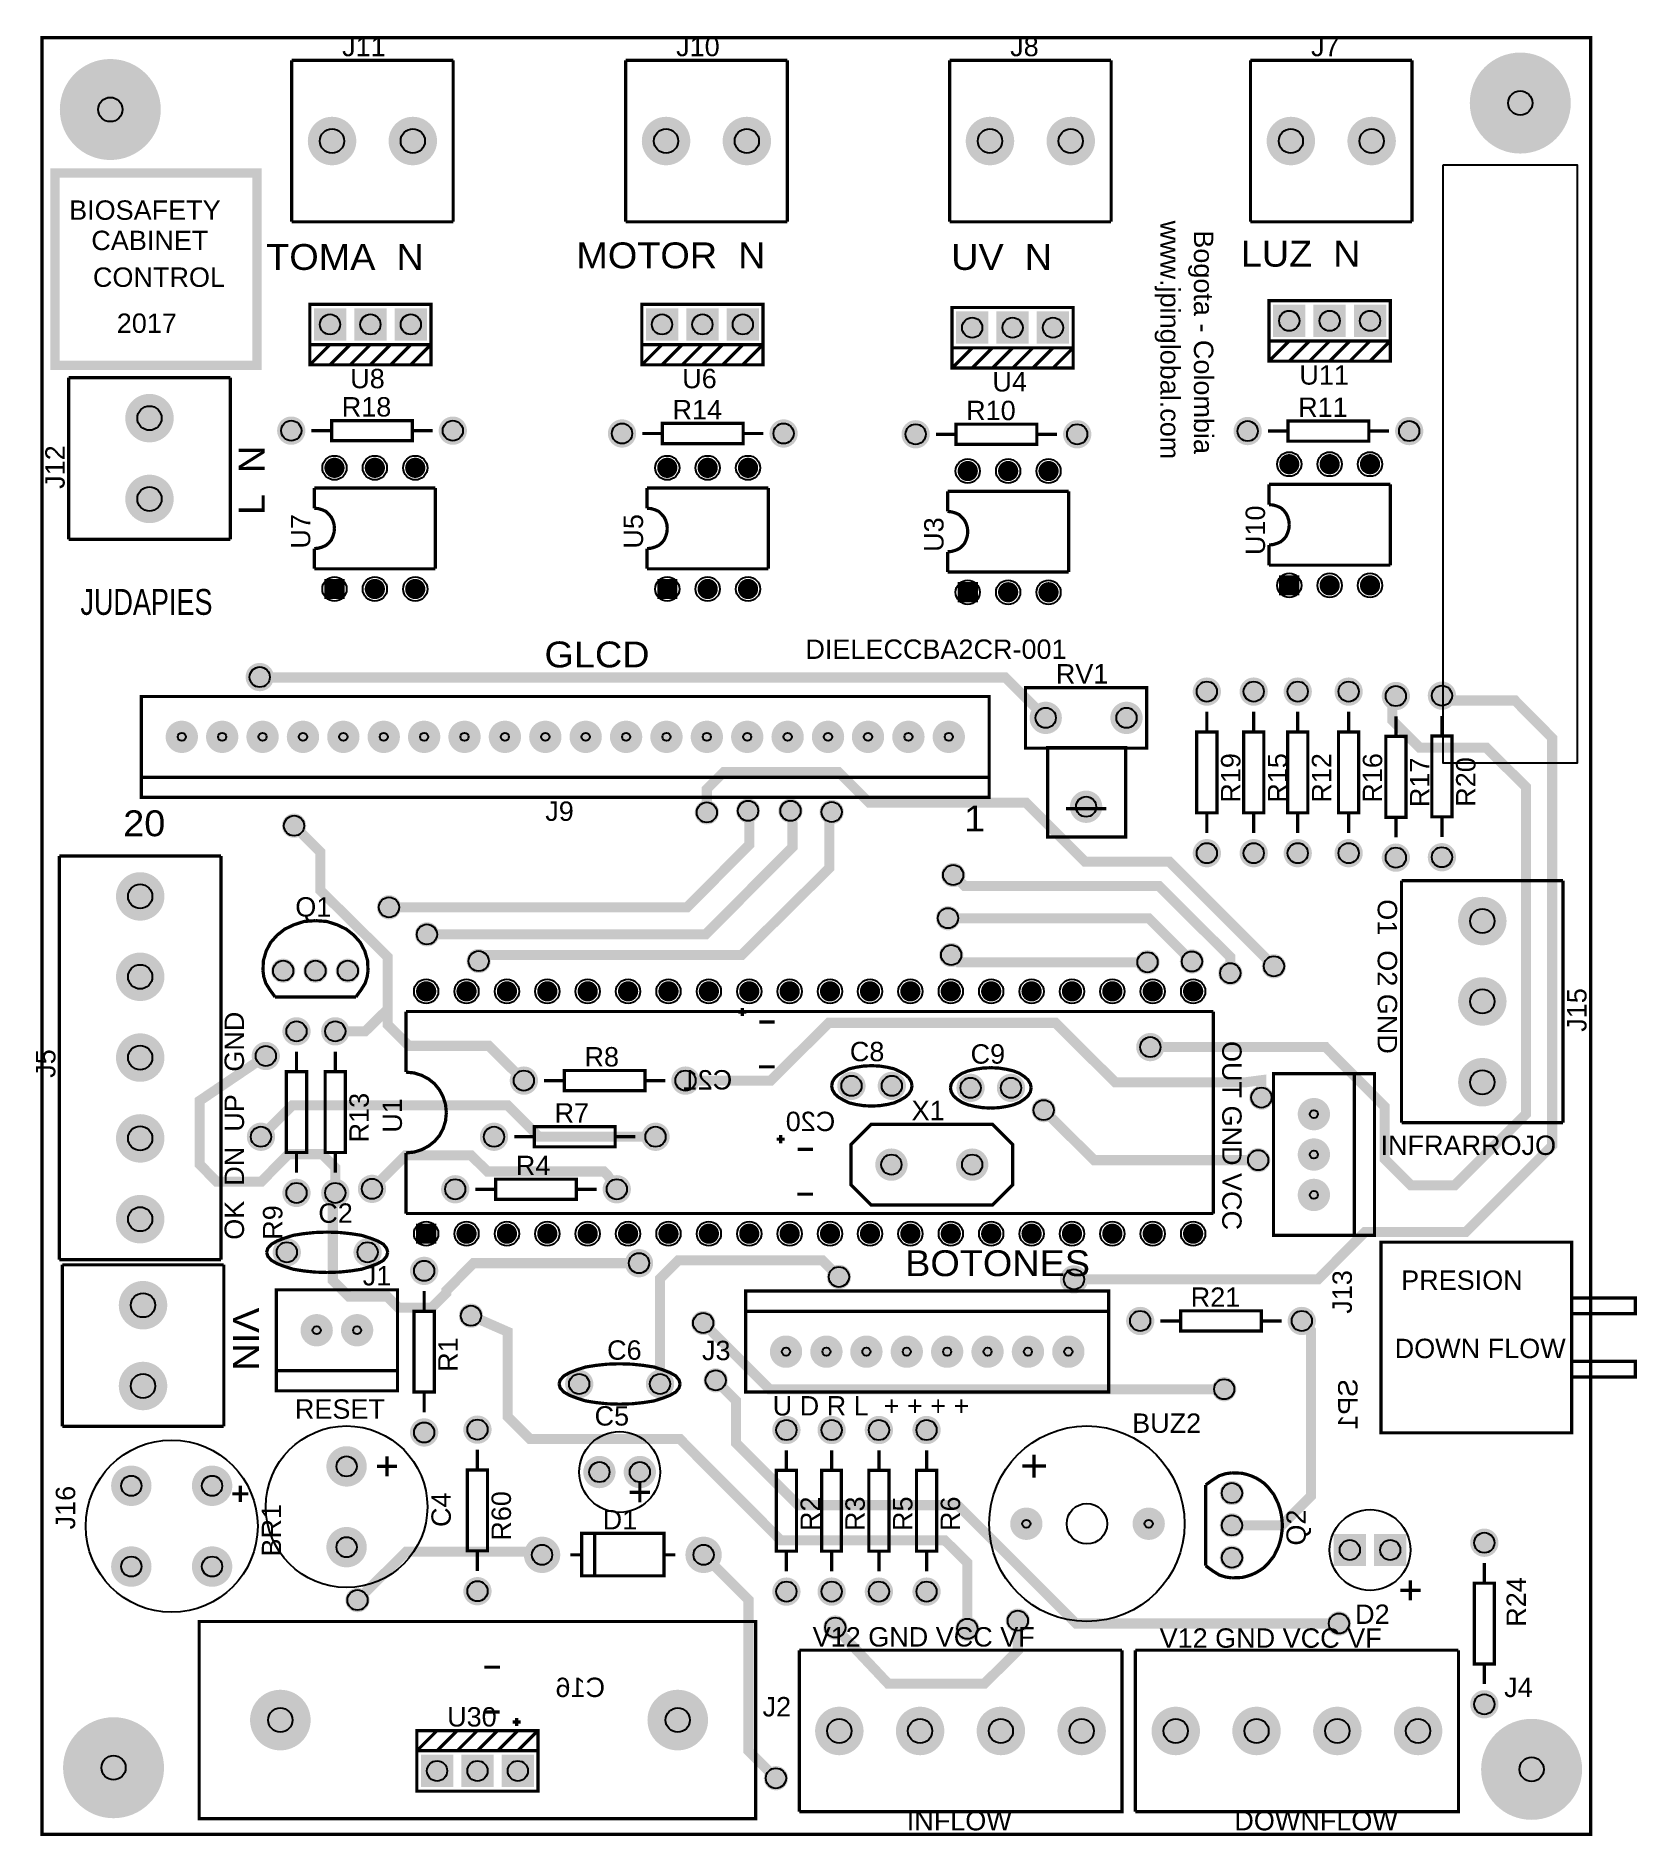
# Model space of a CAD drawing. Extents: x -1.98 to 1.99, y -2.23 to 2.23.
import ezdxf

# ---------------------------------------------------------------- set-up
doc = ezdxf.new("R2010")
doc.units = 0
doc.layers.get('0').update_dxf_attribs({"linetype": 'CONTINUOUS'})

msp = doc.modelspace()

# ---------------------------------------------------------------- texts
at = {"layer": '12632256'}
for s, height, width, p in [('J11', 0.048, 1.041667, (-1.221, 2.176)), ('J10', 0.048, 1.041667, (-0.394, 2.176)), ('J8', 0.048, 1.041667, (0.433, 2.176)), ('J7', 0.048, 1.041667, (1.178, 2.176)), ('BIOSAFETY', 0.048, 1.041667, (-1.897, 1.771)), ('CABINET', 0.048, 1.041667, (-1.842, 1.696)), ('TOMA  N', 0.064, 1.09375, (-1.409, 1.647)), ('MOTOR  N', 0.064, 1.09375, (-0.641, 1.651)), ('UV  N', 0.064, 1.09375, (0.287, 1.647)), ('LUZ  N', 0.064, 1.09375, (1.004, 1.655)), ('CONTROL', 0.048, 1.041667, (-1.838, 1.605)), ('2017', 0.048, 1.041667, (-1.779, 1.491)), ('U8', 0.048, 1.041667, (-1.201, 1.354)), ('U6', 0.048, 1.041667, (-0.379, 1.354)), ('U4', 0.048, 1.041667, (0.389, 1.346)), ('U11', 0.048, 1.041667, (1.149, 1.363)), ('R18', 0.048, 1.041667, (-1.222, 1.284)), ('R14', 0.048, 1.041667, (-0.403, 1.277)), ('R10', 0.048, 1.041667, (0.324, 1.275)), ('R11', 0.048, 1.041667, (1.146, 1.283)), ('JUDAPIES', 0.064, 0.78125, (-1.869, 0.793)), ('GLCD', 0.064, 1.09375, (-0.72, 0.663)), ('DIELECCBA2CR-001', 0.048, 1.041667, (-0.074, 0.684)), ('RV1', 0.048, 1.041667, (0.546, 0.623)), ('J9', 0.048, 1.041667, (-0.718, 0.283)), ('1', 0.064, 1.09375, (0.319, 0.257)), ('20', 0.064, 1.09375, (-1.763, 0.245)), ('Q1', 0.048, 1.041667, (-1.337, 0.046)), ('C8', 0.048, 1.041667, (0.036, -0.312)), ('R8', 0.048, 1.041667, (-0.621, -0.325)), ('C9', 0.048, 1.041667, (0.335, -0.318)), ('R7', 0.048, 1.041667, (-0.695, -0.464)), ('X1', 0.048, 1.041667, (0.189, -0.458)), ('INFRARROJO', 0.048, 1.041667, (1.35, -0.544)), ('R4', 0.048, 1.041667, (-0.791, -0.594)), ('C2', 0.048, 1.041667, (-1.28, -0.712)), ('BOTONES', 0.064, 1.09375, (0.173, -0.844)), ('J1', 0.048, 1.041667, (-1.17, -0.867)), ('PRESION', 0.048, 1.041667, (1.401, -0.878)), ('R21', 0.048, 1.041667, (0.88, -0.92)), ('C6', 0.048, 1.041667, (-0.565, -1.051)), ('J3', 0.048, 1.041667, (-0.33, -1.052)), ('DOWN FLOW', 0.048, 1.041667, (1.385, -1.047)), ('RESET', 0.048, 1.041667, (-1.338, -1.197)), ('U D R L  + + + +', 0.048, 1.041667, (-0.155, -1.189)), ('C5', 0.048, 1.041667, (-0.596, -1.214)), ('BUZ2', 0.048, 1.041667, (0.735, -1.232)), ('+', 0.08, 1.125, (0.457, -1.353)), ('D1', 0.048, 1.041667, (-0.576, -1.471)), ('D2', 0.048, 1.041667, (1.287, -1.705)), ('V12 GND VCC VF', 0.048, 1.041667, (-0.056, -1.761)), ('V12 GND VCC VF', 0.048, 1.041667, (0.803, -1.764)), ('J4', 0.048, 1.041667, (1.656, -1.886)), ('U30', 0.048, 1.041667, (-0.961, -1.959)), ('J2', 0.048, 1.041667, (-0.18, -1.934)), ('INFLOW', 0.048, 1.041667, (0.177, -2.216)), ('DOWNFLOW', 0.048, 1.041667, (0.988, -2.216))]:
    msp.add_text(s, height=height, dxfattribs=dict(at, width=width)).set_placement(p)
for s, height, rotation, width, p in [('www.jpinglobal.com', 0.048, -90, 1.041667, (0.805, 1.769)), ('Bogota - Colombia', 0.048, -90, 1.041667, (0.888, 1.745)), ('J12', 0.048, 90, 1.041667, (-1.908, 1.105)), ('L  N', 0.064, 90, 1.09375, (-1.413, 1.04)), ('U7', 0.048, 90, 1.041667, (-1.3, 0.957)), ('U5', 0.048, 90, 1.041667, (-0.476, 0.957)), ('U3', 0.048, 90, 1.041667, (0.268, 0.949)), ('U10', 0.048, 90, 1.041667, (1.064, 0.941)), ('R19', 0.048, 90, 1.041667, (1.003, 0.328)), ('R15', 0.048, 90, 1.041667, (1.119, 0.328)), ('R12', 0.048, 90, 1.041667, (1.228, 0.328)), ('R16', 0.048, 90, 1.041667, (1.354, 0.328)), ('R17', 0.048, 90, 1.041667, (1.471, 0.317)), ('R20', 0.048, 90, 1.041667, (1.585, 0.318)), ('O1  O2 GND', 0.048, -90, 1.041667, (1.343, 0.089)), ('J15', 0.048, 90, 1.041667, (1.86, -0.239)), ('OK  DN  UP   GND', 0.048, 90, 1.041667, (-1.464, -0.754)), ('OUT GND VCC', 0.048, -90, 1.041667, (0.958, -0.262)), ('J5', 0.048, 90, 1.041667, (-1.931, -0.353)), ('R13', 0.048, 90, 1.041667, (-1.155, -0.513)), ('U1', 0.048, 90, 1.041667, (-1.073, -0.489)), ('R9', 0.048, 90, 1.041667, (-1.369, -0.754)), ('J13', 0.048, 90, 1.041667, (1.279, -0.937)), ('VIN', 0.064, -90, 1.09375, (-1.491, -0.922)), ('R1', 0.048, 90, 1.041667, (-0.935, -1.081)), ('J16', 0.048, 90, 1.041667, (-1.882, -1.471)), ('R60', 0.048, 90, 1.041667, (-0.803, -1.499)), ('BR1', 0.048, 90, 1.041667, (-1.372, -1.538)), ('C4', 0.048, 90, 1.041667, (-0.952, -1.465)), ('R2', 0.048, 90, 1.041667, (-0.038, -1.475)), ('R3', 0.048, 90, 1.041667, (0.073, -1.475)), ('R5', 0.048, 90, 1.041667, (0.191, -1.475)), ('R6', 0.048, 90, 1.041667, (0.309, -1.475)), ('Q2', 0.048, 90, 1.041667, (1.165, -1.511)), ('R24', 0.048, 90, 1.041667, (1.71, -1.712))]:
    msp.add_text(s, height=height, rotation=rotation, dxfattribs=dict(at, width=width)).set_placement(p)
at = {"layer": '12632256', "text_generation_flag": 2, "width": 1.041667}
for s, p in [('C21', (-0.255, -0.382)), ('C20', (0, -0.485)), ('C16', (-0.57, -1.886))]:
    msp.add_text(s, height=0.048, dxfattribs=at).set_placement(p)
msp.add_text('SP1', height=0.048, rotation=90, dxfattribs=at).set_placement((1.293, -1.098))

# ---------------------------------------------------------------- blocks, each defined once
blk = doc.blocks.new('EPAD')
at = {"const_width": 0.5}
blk.add_lwpolyline([(-0.25, 0, 1), (0.25, 0, 1)], format="xyb", close=True, dxfattribs=at)
blk = doc.blocks.new('RPAD')
blk.add_trace([(-0.5, -0.5), (-0.5, 0.5), (0.5, -0.5), (0.5, 0.5)])

# ---------------------------------------------------------------- linework, layer by layer
for points, const_width in [([(-1.964, -2.226), (1.87, -2.226), (1.87, 2.222), (-1.964, 2.222), (-1.964, -2.226)], 0.008), ([(-1.346, 2.166), (-1.346, 1.766)], 0.008), ([(-1.346, 2.166), (-0.946, 2.166)], 0.008), ([(-0.946, 2.166), (-0.946, 1.766)], 0.008), ([(-0.519, 2.166), (-0.519, 1.766)], 0.008), ([(-0.519, 2.166), (-0.119, 2.166)], 0.008), ([(-0.119, 2.166), (-0.119, 1.766)], 0.008), ([(0.283, 2.166), (0.283, 1.766)], 0.008), ([(0.283, 2.166), (0.683, 2.166)], 0.008), ([(0.683, 2.166), (0.683, 1.766)], 0.008), ([(1.028, 2.166), (1.028, 1.766)], 0.008), ([(1.028, 2.166), (1.428, 2.166)], 0.008), ([(1.428, 2.166), (1.428, 1.766)], 0.008), ([(-1.932, 1.411), (-1.432, 1.411), (-1.432, 1.887), (-1.932, 1.887), (-1.932, 1.411)], 0.023), ([(-1.346, 1.766), (-0.946, 1.766)], 0.008), ([(-0.519, 1.766), (-0.119, 1.766)], 0.008), ([(0.283, 1.766), (0.683, 1.766)], 0.008), ([(1.028, 1.766), (1.428, 1.766)], 0.008), ([(-1.301, 1.462), (-1.001, 1.462), (-1.001, 1.562), (-1.301, 1.562), (-1.301, 1.462)], 0.008), ([(-0.479, 1.462), (-0.179, 1.462), (-0.179, 1.562), (-0.479, 1.562), (-0.479, 1.462)], 0.008), ([(1.074, 1.471), (1.374, 1.471), (1.374, 1.571), (1.074, 1.571), (1.074, 1.471)], 0.008), ([(0.289, 1.454), (0.589, 1.454), (0.589, 1.554), (0.289, 1.554), (0.289, 1.454)], 0.008), ([(1.374, 1.471), (1.374, 1.421), (1.074, 1.421), (1.074, 1.471)], 0.008), ([(1.124, 1.471), (1.074, 1.421)], 0.008), ([(1.174, 1.471), (1.124, 1.421)], 0.008), ([(1.224, 1.471), (1.174, 1.421)], 0.008), ([(1.274, 1.471), (1.224, 1.421)], 0.008), ([(1.324, 1.471), (1.274, 1.421)], 0.008), ([(1.374, 1.471), (1.324, 1.421)], 0.008), ([(-1.001, 1.462), (-1.001, 1.412), (-1.301, 1.412), (-1.301, 1.462)], 0.008), ([(-1.251, 1.462), (-1.301, 1.412)], 0.008), ([(-1.201, 1.462), (-1.251, 1.412)], 0.008), ([(-1.151, 1.462), (-1.201, 1.412)], 0.008), ([(-1.101, 1.462), (-1.151, 1.412)], 0.008), ([(-1.051, 1.462), (-1.101, 1.412)], 0.008), ([(-1.001, 1.462), (-1.051, 1.412)], 0.008), ([(-0.179, 1.462), (-0.179, 1.412), (-0.479, 1.412), (-0.479, 1.462)], 0.008), ([(-0.429, 1.462), (-0.479, 1.412)], 0.008), ([(-0.379, 1.462), (-0.429, 1.412)], 0.008), ([(-0.329, 1.462), (-0.379, 1.412)], 0.008), ([(-0.279, 1.462), (-0.329, 1.412)], 0.008), ([(-0.229, 1.462), (-0.279, 1.412)], 0.008), ([(-0.179, 1.462), (-0.229, 1.412)], 0.008), ([(0.589, 1.454), (0.589, 1.404), (0.289, 1.404), (0.289, 1.454)], 0.008), ([(0.339, 1.454), (0.289, 1.404)], 0.008), ([(0.389, 1.454), (0.339, 1.404)], 0.008), ([(0.439, 1.454), (0.389, 1.404)], 0.008), ([(0.489, 1.454), (0.439, 1.404)], 0.008), ([(0.539, 1.454), (0.489, 1.404)], 0.008), ([(0.589, 1.454), (0.539, 1.404)], 0.008), ([(-1.898, 1.38), (-1.498, 1.38)], 0.008), ([(-1.898, 0.98), (-1.898, 1.38)], 0.008), ([(-1.498, 0.98), (-1.498, 1.38)], 0.008), ([(-1.297, 1.249), (-1.247, 1.249)], 0.008), ([(-1.247, 1.224), (-1.047, 1.224), (-1.047, 1.274), (-1.247, 1.274), (-1.247, 1.224)], 0.008), ([(-1.047, 1.249), (-0.997, 1.249)], 0.008), ([(-0.428, 1.217), (-0.228, 1.217), (-0.228, 1.267), (-0.428, 1.267), (-0.428, 1.217)], 0.008), ([(0.299, 1.215), (0.499, 1.215), (0.499, 1.265), (0.299, 1.265), (0.299, 1.215)], 0.008), ([(1.071, 1.248), (1.121, 1.248)], 0.008), ([(1.121, 1.223), (1.321, 1.223), (1.321, 1.273), (1.121, 1.273), (1.121, 1.223)], 0.008), ([(1.321, 1.248), (1.371, 1.248)], 0.008), ([(-0.478, 1.242), (-0.428, 1.242)], 0.008), ([(-0.228, 1.242), (-0.178, 1.242)], 0.008), ([(0.249, 1.24), (0.299, 1.24)], 0.008), ([(0.499, 1.24), (0.549, 1.24)], 0.008), ([(1.074, 1.066), (1.074, 1.116)], 0.008), ([(1.074, 1.116), (1.374, 1.116)], 0.008), ([(1.374, 0.916), (1.374, 1.116)], 0.008), ([(-1.29, 1.057), (-1.29, 1.107)], 0.008), ([(-1.29, 1.107), (-0.99, 1.107)], 0.008), ([(-0.99, 0.907), (-0.99, 1.107)], 0.008), ([(-0.466, 1.057), (-0.466, 1.107)], 0.008), ([(-0.466, 1.107), (-0.166, 1.107)], 0.008), ([(-0.166, 0.907), (-0.166, 1.107)], 0.008), ([(0.278, 1.049), (0.278, 1.099)], 0.008), ([(0.278, 1.099), (0.578, 1.099)], 0.008), ([(0.578, 0.899), (0.578, 1.099)], 0.008), ([(1.124, 1.016), (1.123, 1.026), (1.12, 1.036), (1.116, 1.044), (1.11, 1.052), (1.103, 1.058), (1.094, 1.062), (1.084, 1.065), (1.074, 1.066)], 0.008), ([(-1.24, 1.007), (-1.241, 1.017), (-1.244, 1.027), (-1.248, 1.035), (-1.254, 1.042), (-1.261, 1.049), (-1.27, 1.053), (-1.28, 1.056), (-1.29, 1.057)], 0.008), ([(-0.416, 1.007), (-0.417, 1.017), (-0.42, 1.027), (-0.424, 1.035), (-0.43, 1.042), (-0.437, 1.049), (-0.446, 1.053), (-0.456, 1.056), (-0.466, 1.057)], 0.008), ([(0.328, 0.999), (0.327, 1.009), (0.324, 1.019), (0.32, 1.027), (0.314, 1.034), (0.307, 1.041), (0.298, 1.045), (0.288, 1.048), (0.278, 1.049)], 0.008), ([(-1.898, 0.98), (-1.498, 0.98)], 0.008), ([(-1.24, 1.007), (-1.241, 0.997), (-1.244, 0.987), (-1.248, 0.978), (-1.254, 0.971), (-1.261, 0.965), (-1.27, 0.961), (-1.28, 0.958), (-1.29, 0.957)], 0.008), ([(-0.416, 1.007), (-0.417, 0.997), (-0.42, 0.987), (-0.424, 0.978), (-0.43, 0.971), (-0.437, 0.965), (-0.446, 0.961), (-0.456, 0.958), (-0.466, 0.957)], 0.008), ([(0.328, 0.999), (0.327, 0.989), (0.324, 0.979), (0.32, 0.97), (0.314, 0.963), (0.307, 0.957), (0.298, 0.953), (0.288, 0.95), (0.278, 0.949)], 0.008), ([(1.124, 1.016), (1.123, 1.006), (1.12, 0.996), (1.116, 0.987), (1.11, 0.98), (1.103, 0.974), (1.094, 0.97), (1.084, 0.967), (1.074, 0.966)], 0.008), ([(-1.29, 0.907), (-1.29, 0.957)], 0.008), ([(-0.466, 0.907), (-0.466, 0.957)], 0.008), ([(0.278, 0.899), (0.278, 0.949)], 0.008), ([(1.074, 0.916), (1.074, 0.966)], 0.008), ([(-1.29, 0.907), (-0.99, 0.907)], 0.008), ([(-0.466, 0.907), (-0.166, 0.907)], 0.008), ([(0.278, 0.899), (0.578, 0.899)], 0.008), ([(1.074, 0.916), (1.374, 0.916)], 0.008), ([(0.521, 0.538), (0.421, 0.638), (-1.424, 0.638), (-1.425, 0.639)], 0.025), ([(-1.718, 0.341), (0.381, 0.341), (0.381, 0.591), (-1.718, 0.591), (-1.718, 0.341)], 0.008), ([(0.471, 0.463), (0.771, 0.463), (0.771, 0.613), (0.471, 0.613), (0.471, 0.463)], 0.008), ([(0.591, -0.852), (1.195, -0.852), (1.311, -0.735), (1.561, -0.735), (1.775, -0.521), (1.775, 0.488), (1.683, 0.581), (1.514, 0.581), (1.502, 0.593)], 0.025), ([(0.78, -0.277), (1.214, -0.277), (1.36, -0.424), (1.36, -0.554), (1.425, -0.619), (1.534, -0.619), (1.71, -0.443), (1.71, 0.367), (1.612, 0.464), (1.447, 0.464), (1.379, 0.532), (1.379, 0.583), (1.388, 0.592)], 0.025), ([(0.92, 0.553), (0.92, 0.503)], 0.008), ([(1.036, 0.553), (1.036, 0.503)], 0.008), ([(1.145, 0.553), (1.145, 0.503)], 0.008), ([(1.271, 0.553), (1.271, 0.503)], 0.008), ([(1.388, 0.542), (1.388, 0.492)], 0.008), ([(1.502, 0.543), (1.502, 0.493)], 0.008), ([(0.895, 0.303), (0.945, 0.303), (0.945, 0.503), (0.895, 0.503), (0.895, 0.303)], 0.008), ([(1.011, 0.303), (1.061, 0.303), (1.061, 0.503), (1.011, 0.503), (1.011, 0.303)], 0.008), ([(1.12, 0.303), (1.17, 0.303), (1.17, 0.503), (1.12, 0.503), (1.12, 0.303)], 0.008), ([(1.246, 0.303), (1.296, 0.303), (1.296, 0.503), (1.246, 0.503), (1.246, 0.303)], 0.008), ([(1.363, 0.292), (1.413, 0.292), (1.413, 0.492), (1.363, 0.492), (1.363, 0.292)], 0.008), ([(1.477, 0.293), (1.527, 0.293), (1.527, 0.493), (1.477, 0.493), (1.477, 0.293)], 0.008), ([(0.526, 0.243), (0.719, 0.243), (0.719, 0.464), (0.526, 0.464), (0.526, 0.243)], 0.008), ([(-0.318, 0.304), (-0.318, 0.362), (-0.276, 0.404), (0.008, 0.404), (0.084, 0.328), (0.472, 0.328), (0.618, 0.182), (0.827, 0.182), (1.086, -0.077)], 0.025), ([(0.381, 0.391), (-1.718, 0.391)], 0.008), ([(-1.105, 0.069), (-0.367, 0.069), (-0.213, 0.224), (-0.213, 0.277), (-0.216, 0.308)], 0.025), ([(-1.011, 0.002), (-0.321, 0.002), (-0.106, 0.218), (-0.106, 0.278), (-0.111, 0.308)], 0.025), ([(-0.883, -0.064), (-0.869, -0.049), (-0.232, -0.049), (-0.015, 0.166), (-0.015, 0.299), (-0.009, 0.305)], 0.025), ([(0.671, 0.313), (0.571, 0.313)], 0.008), ([(-0.771, -0.36), (-0.858, -0.274), (-1.056, -0.274), (-1.108, -0.222), (-1.108, -0.183), (-1.108, -0.054), (-1.275, 0.111), (-1.275, 0.206), (-1.34, 0.271)], 0.025), ([(0.92, 0.303), (0.92, 0.253)], 0.008), ([(1.036, 0.303), (1.036, 0.253)], 0.008), ([(1.145, 0.303), (1.145, 0.253)], 0.008), ([(1.271, 0.303), (1.271, 0.253)], 0.008), ([(1.388, 0.292), (1.388, 0.242)], 0.008), ([(1.502, 0.293), (1.502, 0.243)], 0.008), ([(-1.921, 0.196), (-1.521, 0.196)], 0.008), ([(-1.921, 0.196), (-1.921, -0.803)], 0.008), ([(-1.521, -0.803), (-1.521, 0.196)], 0.008), ([(0.978, -0.094), (0.978, -0.054), (0.801, 0.122), (0.32, 0.122), (0.292, 0.149)], 0.025), ([(1.802, 0.135), (1.402, 0.135)], 0.008), ([(1.402, 0.135), (1.402, -0.464)], 0.008), ([(1.802, -0.464), (1.802, 0.135)], 0.008), ([(0.883, -0.065), (0.776, 0.042), (0.279, 0.042)], 0.025), ([(-1.417, -0.088), (-1.416, -0.063), (-1.409, -0.039), (-1.398, -0.018), (-1.382, 0), (-1.363, 0.015), (-1.34, 0.026), (-1.315, 0.034), (-1.287, 0.036)], 0.008), ([(-1.157, -0.088), (-1.158, -0.063), (-1.165, -0.039), (-1.176, -0.018), (-1.192, 0), (-1.211, 0.015), (-1.234, 0.026), (-1.259, 0.034), (-1.287, 0.036)], 0.008), ([(0.773, -0.067), (0.305, -0.067), (0.287, -0.049)], 0.025), ([(-1.417, -0.088), (-1.415, -0.103), (-1.41, -0.119), (-1.4, -0.135), (-1.387, -0.153)], 0.008), ([(-1.157, -0.088), (-1.159, -0.103), (-1.164, -0.119), (-1.174, -0.135), (-1.187, -0.153)], 0.008), ([(-1.387, -0.153), (-1.187, -0.153)], 0.008), ([(-1.238, -0.238), (-1.164, -0.238), (-1.108, -0.183)], 0.025), ([(-0.23, -0.2), (-0.23, -0.18)], 0.008), ([(-1.063, -0.339), (-1.063, -0.189)], 0.008), ([(-1.063, -0.189), (0.936, -0.189)], 0.008), ([(-0.371, -0.36), (-0.16, -0.36), (-0.016, -0.217), (0.545, -0.217), (0.693, -0.364), (1.017, -0.364), (1.055, -0.359), (1.055, -0.402)], 0.025), ([(-0.22, -0.19), (-0.24, -0.19)], 0.008), ([(-0.15, -0.215), (-0.188, -0.215)], 0.008), ([(0.936, -0.189), (0.936, -0.689)], 0.008), ([(-1.238, -0.638), (-1.238, -0.575), (-1.271, -0.542), (-1.354, -0.542), (-1.421, -0.61), (-1.532, -0.61), (-1.574, -0.567), (-1.574, -0.41), (-1.41, -0.299)], 0.025), ([(-1.334, -0.338), (-1.334, -0.288)], 0.008), ([(-1.238, -0.288), (-1.238, -0.338)], 0.008), ([(-1.359, -0.538), (-1.309, -0.538), (-1.309, -0.338), (-1.359, -0.338), (-1.359, -0.538)], 0.008), ([(-1.263, -0.538), (-1.213, -0.538), (-1.213, -0.338), (-1.263, -0.338), (-1.263, -0.538)], 0.008), ([(-0.963, -0.439), (-0.965, -0.419), (-0.971, -0.4), (-0.98, -0.383), (-0.992, -0.368), (-1.007, -0.356), (-1.024, -0.347), (-1.043, -0.341), (-1.063, -0.339)], 0.008), ([(-0.721, -0.36), (-0.671, -0.36)], 0.008), ([(-0.671, -0.385), (-0.471, -0.385), (-0.471, -0.335), (-0.671, -0.335), (-0.671, -0.385)], 0.008), ([(-0.471, -0.36), (-0.421, -0.36)], 0.008), ([(-0.15, -0.326), (-0.189, -0.326)], 0.008), ([(-0.009, -0.373), (-0.007, -0.363), (-0.001, -0.353), (0.008, -0.345), (0.02, -0.338), (0.034, -0.331), (0.051, -0.327), (0.07, -0.324), (0.09, -0.323)], 0.008), ([(0.19, -0.373), (0.188, -0.363), (0.182, -0.353), (0.173, -0.345), (0.161, -0.338), (0.146, -0.331), (0.129, -0.327), (0.11, -0.324), (0.09, -0.323)], 0.008), ([(0.285, -0.378), (0.287, -0.368), (0.293, -0.358), (0.302, -0.35), (0.314, -0.342), (0.329, -0.336), (0.346, -0.332), (0.365, -0.329), (0.385, -0.328)], 0.008), ([(0.485, -0.378), (0.483, -0.368), (0.477, -0.358), (0.468, -0.35), (0.456, -0.342), (0.441, -0.336), (0.424, -0.332), (0.405, -0.329), (0.385, -0.328)], 0.008), ([(1.085, -0.743), (1.335, -0.743), (1.335, -0.343), (1.085, -0.343), (1.085, -0.743)], 0.008), ([(1.285, -0.343), (1.285, -0.743)], 0.008), ([(-0.009, -0.373), (-0.007, -0.383), (-0.001, -0.393), (0.008, -0.401), (0.02, -0.408), (0.034, -0.415), (0.051, -0.419), (0.07, -0.422), (0.09, -0.423)], 0.008), ([(0.19, -0.373), (0.188, -0.383), (0.182, -0.393), (0.173, -0.401), (0.161, -0.408), (0.146, -0.415), (0.129, -0.419), (0.11, -0.422), (0.09, -0.423)], 0.008), ([(0.285, -0.378), (0.287, -0.388), (0.293, -0.398), (0.302, -0.406), (0.314, -0.414), (0.329, -0.42), (0.346, -0.424), (0.365, -0.427), (0.385, -0.428)], 0.008), ([(0.485, -0.378), (0.483, -0.388), (0.477, -0.398), (0.468, -0.406), (0.456, -0.414), (0.441, -0.42), (0.424, -0.424), (0.405, -0.427), (0.385, -0.428)], 0.008), ([(-0.445, -0.499), (-0.734, -0.499), (-0.811, -0.421), (-1.344, -0.421), (-1.422, -0.499)], 0.025), ([(-0.963, -0.439), (-0.965, -0.46), (-0.971, -0.479), (-0.98, -0.496), (-0.992, -0.51), (-1.007, -0.522), (-1.024, -0.531), (-1.043, -0.537), (-1.063, -0.539)], 0.008), ([(1.047, -0.557), (0.641, -0.557), (0.516, -0.433)], 0.025), ([(-0.745, -0.524), (-0.545, -0.524), (-0.545, -0.474), (-0.745, -0.474), (-0.745, -0.524)], 0.008), ([(0.089, -0.468), (0.389, -0.468), (0.439, -0.518), (0.439, -0.618), (0.389, -0.668), (0.089, -0.668), (0.039, -0.618), (0.039, -0.518), (0.089, -0.468)], 0.008), ([(1.802, -0.464), (1.402, -0.464)], 0.008), ([(-1.334, -0.588), (-1.334, -0.538)], 0.008), ([(-1.238, -0.538), (-1.238, -0.588)], 0.008), ([(-1.147, -0.628), (-1.064, -0.545), (-0.902, -0.545), (-0.861, -0.585), (-0.573, -0.585), (-0.564, -0.594), (-0.541, -0.629)], 0.025), ([(-0.795, -0.499), (-0.745, -0.499)], 0.008), ([(-0.545, -0.499), (-0.495, -0.499)], 0.008), ([(-0.125, -0.505), (-0.145, -0.505)], 0.008), ([(-0.135, -0.515), (-0.135, -0.495)], 0.008), ([(-0.055, -0.53), (-0.093, -0.53)], 0.008), ([(-1.063, -0.689), (-1.063, -0.539)], 0.008), ([(-0.841, -0.654), (-0.641, -0.654), (-0.641, -0.604), (-0.841, -0.604), (-0.841, -0.654)], 0.008), ([(-0.486, -0.812), (-0.896, -0.812), (-0.963, -0.88), (-0.963, -0.886), (-0.999, -0.922), (-1.082, -0.922), (-1.109, -0.895), (-1.204, -0.895), (-1.244, -0.855), (-1.244, -0.645), (-1.238, -0.638)], 0.025), ([(-0.891, -0.629), (-0.841, -0.629)], 0.008), ([(-0.641, -0.629), (-0.591, -0.629)], 0.008), ([(-0.055, -0.641), (-0.094, -0.641)], 0.008), ([(-1.063, -0.689), (0.936, -0.689)], 0.008), ([(-1.408, -0.785), (-1.405, -0.775), (-1.396, -0.765), (-1.382, -0.757), (-1.364, -0.75), (-1.342, -0.743), (-1.317, -0.739), (-1.289, -0.736), (-1.258, -0.735)], 0.008), ([(-1.108, -0.785), (-1.111, -0.775), (-1.119, -0.765), (-1.133, -0.757), (-1.151, -0.75), (-1.173, -0.743), (-1.199, -0.739), (-1.227, -0.736), (-1.258, -0.735)], 0.008), ([(1.351, -1.232), (1.823, -1.232), (1.823, -0.76), (1.351, -0.76), (1.351, -1.232)], 0.008), ([(-1.921, -0.803), (-1.521, -0.803)], 0.008), ([(-1.408, -0.785), (-1.405, -0.795), (-1.396, -0.805), (-1.382, -0.813), (-1.364, -0.82), (-1.342, -0.827), (-1.317, -0.831), (-1.289, -0.834), (-1.258, -0.835)], 0.008), ([(-1.108, -0.785), (-1.111, -0.795), (-1.119, -0.805), (-1.133, -0.813), (-1.151, -0.82), (-1.173, -0.827), (-1.199, -0.831), (-1.227, -0.834), (-1.258, -0.835)], 0.008), ([(-0.434, -1.111), (-0.434, -0.85), (-0.389, -0.805), (-0.032, -0.805), (0.009, -0.846)], 0.025), ([(-1.514, -0.816), (-1.914, -0.816)], 0.008), ([(-1.914, -0.816), (-1.914, -1.216)], 0.008), ([(-1.514, -0.816), (-1.514, -1.216)], 0.008), ([(-1.384, -1.128), (-1.084, -1.128), (-1.084, -0.878), (-1.384, -0.878), (-1.384, -1.128)], 0.008), ([(-1.018, -0.881), (-1.018, -0.931)], 0.008), ([(-0.222, -1.131), (0.677, -1.131), (0.677, -0.881), (-0.222, -0.881), (-0.222, -1.131)], 0.008), ([(-1.043, -1.131), (-0.993, -1.131), (-0.993, -0.931), (-1.043, -0.931), (-1.043, -1.131)], 0.008), ([(0.327, -1.717), (0.327, -1.553), (0.271, -1.498), (-0.135, -1.498), (-0.385, -1.247), (-0.756, -1.247), (-0.811, -1.192), (-0.811, -0.982), (-0.902, -0.942)], 0.025), ([(-0.222, -0.931), (0.677, -0.931)], 0.008), ([(0.855, -0.98), (1.055, -0.98), (1.055, -0.93), (0.855, -0.93), (0.855, -0.98)], 0.008), ([(1.823, -0.937), (1.981, -0.937), (1.981, -0.898), (1.823, -0.898), (1.823, -0.937)], 0.008), ([(-0.327, -0.96), (-0.163, -1.124), (0.963, -1.124)], 0.025), ([(0.805, -0.955), (0.855, -0.955)], 0.008), ([(0.982, -1.461), (1.105, -1.461), (1.178, -1.388), (1.178, -0.979), (1.155, -0.955)], 0.025), ([(1.055, -0.955), (1.105, -0.955)], 0.008), ([(-0.684, -1.111), (-0.681, -1.101), (-0.672, -1.091), (-0.658, -1.083), (-0.64, -1.076), (-0.618, -1.069), (-0.593, -1.065), (-0.565, -1.062), (-0.534, -1.061)], 0.008), ([(-0.384, -1.111), (-0.387, -1.101), (-0.395, -1.091), (-0.409, -1.083), (-0.427, -1.076), (-0.449, -1.069), (-0.475, -1.065), (-0.503, -1.062), (-0.534, -1.061)], 0.008), ([(1.823, -1.094), (1.981, -1.094), (1.981, -1.055), (1.823, -1.055), (1.823, -1.094)], 0.008), ([(-1.084, -1.078), (-1.384, -1.078)], 0.008), ([(-0.684, -1.111), (-0.681, -1.121), (-0.672, -1.131), (-0.658, -1.139), (-0.64, -1.146), (-0.618, -1.153), (-0.593, -1.157), (-0.565, -1.16), (-0.534, -1.161)], 0.008), ([(-0.384, -1.111), (-0.387, -1.121), (-0.395, -1.131), (-0.409, -1.139), (-0.427, -1.146), (-0.449, -1.153), (-0.475, -1.157), (-0.503, -1.16), (-0.534, -1.161)], 0.008), ([(1.247, -1.704), (0.596, -1.704), (0.303, -1.411), (-0.092, -1.411), (-0.246, -1.257), (-0.246, -1.152), (-0.296, -1.102)], 0.025), ([(-1.018, -1.131), (-1.018, -1.181)], 0.008), ([(-1.514, -1.216), (-1.914, -1.216)], 0.008), ([(-1.11, -1.29), (-1.11, -1.34)], 0.008), ([(-0.886, -1.274), (-0.886, -1.324)], 0.008), ([(-0.121, -1.275), (-0.121, -1.325)], 0.008), ([(-0.009, -1.275), (-0.009, -1.325)], 0.008), ([(0.108, -1.275), (0.108, -1.325)], 0.008), ([(0.226, -1.275), (0.226, -1.325)], 0.008), ([(-1.085, -1.315), (-1.135, -1.315)], 0.008), ([(-0.911, -1.524), (-0.861, -1.524), (-0.861, -1.324), (-0.911, -1.324), (-0.911, -1.524)], 0.008), ([(-0.146, -1.525), (-0.096, -1.525), (-0.096, -1.325), (-0.146, -1.325), (-0.146, -1.525)], 0.008), ([(-0.034, -1.525), (0.015, -1.525), (0.015, -1.325), (-0.034, -1.325), (-0.034, -1.525)], 0.008), ([(0.083, -1.525), (0.133, -1.525), (0.133, -1.325), (0.083, -1.325), (0.083, -1.525)], 0.008), ([(0.201, -1.525), (0.251, -1.525), (0.251, -1.325), (0.201, -1.325), (0.201, -1.525)], 0.008), ([(0.982, -1.331), (0.967, -1.333), (0.951, -1.338), (0.935, -1.348), (0.917, -1.361)], 0.008), ([(0.982, -1.331), (1.007, -1.332), (1.019, -1.335), (1.031, -1.339), (1.042, -1.344), (1.052, -1.35), (1.062, -1.357), (1.071, -1.366), (1.086, -1.385), (1.097, -1.408), (1.101, -1.42), (1.104, -1.433), (1.106, -1.447), (1.107, -1.461)], 0.008), ([(-1.453, -1.383), (-1.493, -1.383)], 0.008), ([(-1.473, -1.363), (-1.473, -1.403)], 0.008), ([(-0.459, -1.379), (-0.509, -1.379)], 0.008), ([(-0.484, -1.404), (-0.484, -1.354)], 0.008), ([(0.917, -1.361), (0.917, -1.561)], 0.008), ([(0.982, -1.591), (1.007, -1.59), (1.019, -1.587), (1.031, -1.583), (1.042, -1.578), (1.052, -1.572), (1.062, -1.565), (1.071, -1.556), (1.086, -1.537), (1.097, -1.514), (1.101, -1.502), (1.104, -1.489), (1.106, -1.475), (1.107, -1.461)], 0.008), ([(-1.183, -1.646), (-1.062, -1.526), (-0.771, -1.526), (-0.726, -1.534)], 0.025), ([(-0.628, -1.586), (-0.424, -1.586), (-0.424, -1.481), (-0.628, -1.481), (-0.628, -1.586)], 0.008), ([(-0.596, -1.482), (-0.596, -1.585)], 0.008), ([(-0.886, -1.524), (-0.886, -1.574)], 0.008), ([(-0.656, -1.534), (-0.628, -1.534)], 0.008), ([(-0.424, -1.534), (-0.396, -1.534)], 0.008), ([(-0.326, -1.534), (-0.215, -1.645), (-0.215, -1.988), (-0.215, -2.019), (-0.147, -2.087)], 0.025), ([(-0.121, -1.525), (-0.121, -1.575)], 0.008), ([(-0.009, -1.525), (-0.009, -1.575)], 0.008), ([(0.108, -1.525), (0.108, -1.575)], 0.008), ([(0.226, -1.525), (0.226, -1.575)], 0.008), ([(0.982, -1.591), (0.967, -1.589), (0.951, -1.584), (0.935, -1.574), (0.917, -1.561)], 0.008), ([(1.607, -1.604), (1.607, -1.554)], 0.008), ([(1.424, -1.647), (1.424, -1.597)], 0.008), ([(1.582, -1.804), (1.632, -1.804), (1.632, -1.604), (1.582, -1.604), (1.582, -1.804)], 0.008), ([(1.449, -1.622), (1.399, -1.622)], 0.008), ([(0.452, -1.697), (0.452, -1.771), (0.369, -1.853), (0.131, -1.853), (0, -1.714)], 0.025), ([(-1.575, -2.187), (-0.197, -2.187), (-0.197, -1.699), (-1.575, -1.699), (-1.575, -2.187)], 0.008), ([(-0.089, -1.77), (-0.089, -2.17)], 0.008), ([(0.71, -1.77), (0.71, -2.17), (-0.089, -2.17)], 0.008), ([(-0.089, -1.77), (0.71, -1.77)], 0.008), ([(0.743, -1.77), (0.743, -2.17)], 0.008), ([(1.543, -1.77), (1.543, -2.17), (0.743, -2.17)], 0.008), ([(0.743, -1.77), (1.543, -1.77)], 0.008), ([(-0.869, -1.812), (-0.83, -1.812)], 0.008), ([(1.607, -1.854), (1.607, -1.804)], 0.008), ([(-0.869, -1.923), (-0.831, -1.923)], 0.008), ([(-0.799, -1.948), (-0.779, -1.948)], 0.008), ([(-0.789, -1.938), (-0.789, -1.958)], 0.008), ([(-1.036, -2.019), (-1.036, -1.969), (-0.736, -1.969), (-0.736, -2.019)], 0.008), ([(-1.036, -2.019), (-0.986, -1.969)], 0.008), ([(-0.986, -2.019), (-0.936, -1.969)], 0.008), ([(-0.936, -2.019), (-0.886, -1.969)], 0.008), ([(-0.886, -2.019), (-0.836, -1.969)], 0.008), ([(-0.836, -2.019), (-0.786, -1.969)], 0.008), ([(-0.786, -2.019), (-0.736, -1.969)], 0.008), ([(-1.036, -2.119), (-0.736, -2.119), (-0.736, -2.019), (-1.036, -2.019), (-1.036, -2.119)], 0.008)]:
    msp.add_lwpolyline(points, dxfattribs=dict(const_width=const_width))
msp.add_lwpolyline([(1.504, 1.906), (1.504, 0.427), (1.838, 0.427), (1.838, 1.906), (1.504, 1.906)])
for centre, radius in [((-1.795, 2.044), 0.03), ((1.696, 2.06), 0.03), ((-1.246, 1.966), 0.03), ((-1.046, 1.966), 0.03), ((-0.419, 1.966), 0.03), ((-0.219, 1.966), 0.03), ((0.383, 1.966), 0.03), ((0.583, 1.966), 0.03), ((1.128, 1.966), 0.03), ((1.328, 1.966), 0.03), ((-1.251, 1.512), 0.025), ((-1.151, 1.512), 0.025), ((-1.051, 1.512), 0.025), ((-0.429, 1.512), 0.025), ((-0.329, 1.512), 0.025), ((-0.229, 1.512), 0.025), ((0.339, 1.504), 0.025), ((0.439, 1.504), 0.025), ((0.539, 1.504), 0.025), ((1.124, 1.521), 0.025), ((1.224, 1.521), 0.025), ((1.324, 1.521), 0.025), ((-1.698, 1.28), 0.03), ((-1.347, 1.249), 0.025), ((-0.947, 1.249), 0.025), ((-0.528, 1.242), 0.025), ((-0.128, 1.242), 0.025), ((0.199, 1.24), 0.025), ((0.599, 1.24), 0.025), ((1.021, 1.248), 0.025), ((1.421, 1.248), 0.025), ((-1.24, 1.157), 0.03), ((-1.14, 1.157), 0.03), ((-1.04, 1.157), 0.03), ((-0.416, 1.157), 0.03), ((-0.316, 1.157), 0.03), ((-0.216, 1.157), 0.03), ((0.328, 1.149), 0.03), ((0.428, 1.149), 0.03), ((0.528, 1.149), 0.03), ((1.124, 1.166), 0.03), ((1.224, 1.166), 0.03), ((1.324, 1.166), 0.03), ((-1.698, 1.08), 0.03), ((1.124, 0.866), 0.03), ((1.224, 0.866), 0.03), ((1.324, 0.866), 0.03), ((-1.24, 0.857), 0.03), ((-1.14, 0.857), 0.03), ((-1.04, 0.857), 0.03), ((-0.416, 0.857), 0.03), ((-0.316, 0.857), 0.03), ((-0.216, 0.857), 0.03), ((0.328, 0.849), 0.03), ((0.428, 0.849), 0.03), ((0.528, 0.849), 0.03), ((-1.425, 0.639), 0.025), ((0.92, 0.603), 0.025), ((1.036, 0.603), 0.025), ((1.145, 0.603), 0.025), ((1.271, 0.603), 0.025), ((1.388, 0.592), 0.025), ((1.502, 0.593), 0.025), ((0.521, 0.538), 0.025), ((0.721, 0.538), 0.025), ((-1.618, 0.491), 0.01), ((-1.518, 0.491), 0.01), ((-1.418, 0.491), 0.01), ((-1.318, 0.491), 0.01), ((-1.218, 0.491), 0.01), ((-1.118, 0.491), 0.01), ((-1.018, 0.491), 0.01), ((-0.918, 0.491), 0.01), ((-0.818, 0.491), 0.01), ((-0.718, 0.491), 0.01), ((-0.618, 0.491), 0.01), ((-0.518, 0.491), 0.01), ((-0.418, 0.491), 0.01), ((-0.318, 0.491), 0.01), ((-0.218, 0.491), 0.01), ((-0.118, 0.491), 0.01), ((-0.018, 0.491), 0.01), ((0.081, 0.491), 0.01), ((0.181, 0.491), 0.01), ((0.281, 0.491), 0.01), ((-0.318, 0.304), 0.025), ((-0.216, 0.308), 0.025), ((-0.111, 0.308), 0.025), ((-0.009, 0.305), 0.025), ((0.621, 0.318), 0.025), ((-1.34, 0.271), 0.025), ((0.92, 0.203), 0.025), ((1.036, 0.203), 0.025), ((1.145, 0.203), 0.025), ((1.271, 0.203), 0.025), ((1.388, 0.192), 0.025), ((1.502, 0.193), 0.025), ((0.292, 0.149), 0.025), ((-1.721, 0.096), 0.03), ((-1.105, 0.069), 0.025), ((0.279, 0.042), 0.025), ((1.602, 0.035), 0.03), ((-1.011, 0.002), 0.025), ((-0.883, -0.064), 0.025), ((0.287, -0.049), 0.025), ((0.773, -0.067), 0.025), ((0.883, -0.065), 0.025), ((-1.721, -0.103), 0.03), ((-1.367, -0.088), 0.025), ((-1.287, -0.088), 0.025), ((-1.207, -0.088), 0.025), ((0.978, -0.094), 0.025), ((1.086, -0.077), 0.025), ((-1.013, -0.139), 0.03), ((-0.913, -0.139), 0.03), ((-0.813, -0.139), 0.03), ((-0.713, -0.139), 0.03), ((-0.613, -0.139), 0.03), ((-0.513, -0.139), 0.03), ((-0.413, -0.139), 0.03), ((-0.313, -0.139), 0.03), ((-0.213, -0.139), 0.03), ((-0.113, -0.139), 0.03), ((-0.013, -0.139), 0.03), ((0.086, -0.139), 0.03), ((0.186, -0.139), 0.03), ((0.286, -0.139), 0.03), ((0.386, -0.139), 0.03), ((0.486, -0.139), 0.03), ((0.586, -0.139), 0.03), ((0.686, -0.139), 0.03), ((0.786, -0.139), 0.03), ((0.886, -0.139), 0.03), ((1.602, -0.164), 0.03), ((-1.334, -0.238), 0.025), ((-1.238, -0.238), 0.025), ((0.78, -0.277), 0.025), ((-1.721, -0.303), 0.03), ((-1.41, -0.299), 0.025), ((-0.771, -0.36), 0.025), ((-0.371, -0.36), 0.025), ((0.04, -0.373), 0.025), ((0.14, -0.373), 0.025), ((0.335, -0.378), 0.025), ((0.435, -0.378), 0.025), ((1.602, -0.364), 0.03), ((1.055, -0.402), 0.025), ((0.516, -0.433), 0.025), ((1.185, -0.443), 0.01), ((-1.721, -0.503), 0.03), ((-1.422, -0.499), 0.025), ((-0.845, -0.499), 0.025), ((-0.445, -0.499), 0.025), ((1.047, -0.557), 0.025), ((1.185, -0.543), 0.01), ((0.139, -0.568), 0.025), ((0.339, -0.568), 0.025), ((-1.334, -0.638), 0.025), ((-1.238, -0.638), 0.025), ((-1.147, -0.628), 0.025), ((-0.941, -0.629), 0.025), ((-0.541, -0.629), 0.025), ((1.185, -0.643), 0.01), ((-1.721, -0.703), 0.03), ((-1.013, -0.739), 0.03), ((-0.913, -0.739), 0.03), ((-0.813, -0.739), 0.03), ((-0.713, -0.739), 0.03), ((-0.613, -0.739), 0.03), ((-0.513, -0.739), 0.03), ((-0.413, -0.739), 0.03), ((-0.313, -0.739), 0.03), ((-0.213, -0.739), 0.03), ((-0.113, -0.739), 0.03), ((-0.013, -0.739), 0.03), ((0.086, -0.739), 0.03), ((0.186, -0.739), 0.03), ((0.286, -0.739), 0.03), ((0.386, -0.739), 0.03), ((0.486, -0.739), 0.03), ((0.586, -0.739), 0.03), ((0.686, -0.739), 0.03), ((0.786, -0.739), 0.03), ((0.886, -0.739), 0.03), ((-1.358, -0.785), 0.025), ((-1.158, -0.785), 0.025), ((-0.486, -0.812), 0.025), ((-1.018, -0.831), 0.025), ((0.009, -0.846), 0.025), ((0.591, -0.852), 0.025), ((-1.714, -0.916), 0.03), ((-0.902, -0.942), 0.025), ((-0.327, -0.96), 0.025), ((0.755, -0.955), 0.025), ((1.155, -0.955), 0.025), ((-1.284, -0.978), 0.01), ((-1.184, -0.978), 0.01), ((-0.122, -1.031), 0.01), ((-0.022, -1.031), 0.01), ((0.077, -1.031), 0.01), ((0.177, -1.031), 0.01), ((0.277, -1.031), 0.01), ((0.377, -1.031), 0.01), ((0.477, -1.031), 0.01), ((0.577, -1.031), 0.01), ((-1.714, -1.116), 0.03), ((-0.634, -1.111), 0.025), ((-0.434, -1.111), 0.025), ((-0.296, -1.102), 0.025), ((0.963, -1.124), 0.025), ((-0.886, -1.224), 0.025), ((-0.121, -1.225), 0.025), ((-0.009, -1.225), 0.025), ((0.108, -1.225), 0.025), ((0.226, -1.225), 0.025), ((-1.018, -1.231), 0.025), ((-1.21, -1.315), 0.025), ((-0.584, -1.329), 0.025), ((-0.484, -1.329), 0.025), ((-1.743, -1.363), 0.025), ((-1.543, -1.363), 0.025), ((0.982, -1.381), 0.025), ((0.473, -1.457), 0.01), ((0.776, -1.457), 0.01), ((0.982, -1.461), 0.025), ((-1.21, -1.515), 0.025), ((-0.726, -1.534), 0.025), ((-0.326, -1.534), 0.025), ((1.274, -1.522), 0.025), ((1.374, -1.522), 0.025), ((1.607, -1.504), 0.025), ((-1.743, -1.563), 0.025), ((-1.543, -1.563), 0.025), ((0.982, -1.541), 0.025), ((-0.886, -1.624), 0.025), ((-0.121, -1.625), 0.025), ((-0.009, -1.625), 0.025), ((0.108, -1.625), 0.025), ((0.226, -1.625), 0.025), ((-1.183, -1.646), 0.025), ((0, -1.714), 0.025), ((0.327, -1.717), 0.025), ((0.452, -1.697), 0.025), ((1.247, -1.704), 0.025), ((-1.374, -1.943), 0.03), ((-0.39, -1.943), 0.03), ((1.607, -1.904), 0.025), ((0.01, -1.97), 0.03), ((0.21, -1.97), 0.03), ((0.41, -1.97), 0.03), ((0.61, -1.97), 0.03), ((0.843, -1.97), 0.03), ((1.043, -1.97), 0.03), ((1.243, -1.97), 0.03), ((1.443, -1.97), 0.03), ((-1.787, -2.061), 0.03), ((-0.986, -2.069), 0.025), ((-0.886, -2.069), 0.025), ((-0.786, -2.069), 0.025), ((1.724, -2.065), 0.03), ((-0.147, -2.087), 0.025)]:
    msp.add_circle(centre, radius)
at = {"layer": '12632256'}
for centre, radius in [((-1.21, -1.415), 0.2), ((-0.534, -1.329), 0.1), ((0.623, -1.457), 0.242), ((-1.643, -1.463), 0.213), ((0.623, -1.457), 0.05), ((1.324, -1.522), 0.1), ((1.324, -1.522), 0)]:
    msp.add_circle(centre, radius, dxfattribs=at)

# ---------------------------------------------------------------- block references
for name, p, xscale, yscale in [('EPAD', (1.696, 2.06), 0.25, 0.25), ('EPAD', (-1.795, 2.044), 0.25, 0.25), ('EPAD', (-1.246, 1.966), 0.12, 0.12), ('EPAD', (-1.046, 1.966), 0.12, 0.12), ('EPAD', (-0.419, 1.966), 0.12, 0.12), ('EPAD', (-0.219, 1.966), 0.12, 0.12), ('EPAD', (0.383, 1.966), 0.12, 0.12), ('EPAD', (0.583, 1.966), 0.12, 0.12), ('EPAD', (1.128, 1.966), 0.12, 0.12), ('EPAD', (1.328, 1.966), 0.12, 0.12), ('EPAD', (-1.698, 1.28), 0.12, 0.12), ('EPAD', (-1.347, 1.249), 0.07, 0.07), ('EPAD', (-0.947, 1.249), 0.07, 0.07), ('EPAD', (-0.528, 1.242), 0.07, 0.07), ('EPAD', (-0.128, 1.242), 0.07, 0.07), ('EPAD', (0.199, 1.24), 0.07, 0.07), ('EPAD', (0.599, 1.24), 0.07, 0.07), ('EPAD', (1.021, 1.248), 0.07, 0.07), ('EPAD', (1.421, 1.248), 0.07, 0.07), ('EPAD', (-1.24, 1.157), 0.05, 0.05), ('EPAD', (-1.14, 1.157), 0.05, 0.05), ('EPAD', (-1.04, 1.157), 0.05, 0.05), ('EPAD', (-0.416, 1.157), 0.05, 0.05), ('EPAD', (-0.316, 1.157), 0.05, 0.05), ('EPAD', (-0.216, 1.157), 0.05, 0.05), ('EPAD', (0.328, 1.149), 0.05, 0.05), ('EPAD', (0.428, 1.149), 0.05, 0.05), ('EPAD', (0.528, 1.149), 0.05, 0.05), ('EPAD', (1.124, 1.166), 0.05, 0.05), ('EPAD', (1.224, 1.166), 0.05, 0.05), ('EPAD', (1.324, 1.166), 0.05, 0.05), ('EPAD', (-1.698, 1.08), 0.12, 0.12), ('RPAD', (-1.24, 0.857), 0.05, 0.05), ('EPAD', (-1.14, 0.857), 0.05, 0.05), ('EPAD', (-1.04, 0.857), 0.05, 0.05), ('RPAD', (-0.416, 0.857), 0.05, 0.05), ('EPAD', (-0.316, 0.857), 0.05, 0.05), ('EPAD', (-0.216, 0.857), 0.05, 0.05), ('RPAD', (0.328, 0.849), 0.05, 0.05), ('EPAD', (0.428, 0.849), 0.05, 0.05), ('EPAD', (0.528, 0.849), 0.05, 0.05), ('RPAD', (1.124, 0.866), 0.05, 0.05), ('EPAD', (1.224, 0.866), 0.05, 0.05), ('EPAD', (1.324, 0.866), 0.05, 0.05), ('EPAD', (-1.425, 0.639), 0.07, 0.07), ('EPAD', (0.92, 0.603), 0.07, 0.07), ('EPAD', (1.036, 0.603), 0.07, 0.07), ('EPAD', (1.145, 0.603), 0.07, 0.07), ('EPAD', (1.271, 0.603), 0.07, 0.07), ('EPAD', (1.388, 0.592), 0.07, 0.07), ('EPAD', (1.502, 0.593), 0.07, 0.07), ('EPAD', (0.521, 0.538), 0.08, 0.08), ('EPAD', (0.721, 0.538), 0.08, 0.08), ('EPAD', (-1.618, 0.491), 0.08, 0.08), ('EPAD', (-1.518, 0.491), 0.08, 0.08), ('EPAD', (-1.418, 0.491), 0.08, 0.08), ('EPAD', (-1.318, 0.491), 0.08, 0.08), ('EPAD', (-1.218, 0.491), 0.08, 0.08), ('EPAD', (-1.118, 0.491), 0.08, 0.08), ('EPAD', (-1.018, 0.491), 0.08, 0.08), ('EPAD', (-0.918, 0.491), 0.08, 0.08), ('EPAD', (-0.818, 0.491), 0.08, 0.08), ('EPAD', (-0.718, 0.491), 0.08, 0.08), ('EPAD', (-0.618, 0.491), 0.08, 0.08), ('EPAD', (-0.518, 0.491), 0.08, 0.08), ('EPAD', (-0.418, 0.491), 0.08, 0.08), ('EPAD', (-0.318, 0.491), 0.08, 0.08), ('EPAD', (-0.218, 0.491), 0.08, 0.08), ('EPAD', (-0.118, 0.491), 0.08, 0.08), ('EPAD', (-0.018, 0.491), 0.08, 0.08), ('EPAD', (0.081, 0.491), 0.08, 0.08), ('EPAD', (0.181, 0.491), 0.08, 0.08), ('EPAD', (0.281, 0.491), 0.08, 0.08), ('EPAD', (0.621, 0.318), 0.08, 0.08), ('EPAD', (-0.318, 0.304), 0.06, 0.06), ('EPAD', (-0.216, 0.308), 0.06, 0.06), ('EPAD', (-0.111, 0.308), 0.06, 0.06), ('EPAD', (-0.009, 0.305), 0.06, 0.06), ('EPAD', (-1.34, 0.271), 0.06, 0.06), ('EPAD', (0.92, 0.203), 0.07, 0.07), ('EPAD', (1.036, 0.203), 0.07, 0.07), ('EPAD', (1.145, 0.203), 0.07, 0.07), ('EPAD', (1.271, 0.203), 0.07, 0.07), ('EPAD', (1.388, 0.192), 0.07, 0.07), ('EPAD', (1.502, 0.193), 0.07, 0.07), ('EPAD', (0.292, 0.149), 0.06, 0.06), ('EPAD', (-1.721, 0.096), 0.12, 0.12), ('EPAD', (-1.105, 0.069), 0.06, 0.06), ('EPAD', (1.602, 0.035), 0.12, 0.12), ('EPAD', (0.279, 0.042), 0.06, 0.06), ('EPAD', (-1.011, 0.002), 0.06, 0.06), ('EPAD', (-1.721, -0.103), 0.12, 0.12), ('EPAD', (-0.883, -0.064), 0.06, 0.06), ('EPAD', (0.287, -0.049), 0.06, 0.06), ('EPAD', (0.773, -0.067), 0.06, 0.06), ('EPAD', (0.883, -0.065), 0.06, 0.06), ('EPAD', (-1.367, -0.088), 0.06, 0.06), ('EPAD', (-1.287, -0.088), 0.06, 0.06), ('EPAD', (-1.207, -0.088), 0.06, 0.06), ('EPAD', (0.978, -0.094), 0.06, 0.06), ('EPAD', (1.086, -0.077), 0.06, 0.06), ('EPAD', (-1.013, -0.139), 0.05, 0.05), ('EPAD', (-0.913, -0.139), 0.05, 0.05), ('EPAD', (-0.813, -0.139), 0.05, 0.05), ('EPAD', (-0.713, -0.139), 0.05, 0.05), ('EPAD', (-0.613, -0.139), 0.05, 0.05), ('EPAD', (-0.513, -0.139), 0.05, 0.05), ('EPAD', (-0.413, -0.139), 0.05, 0.05), ('EPAD', (-0.313, -0.139), 0.05, 0.05), ('EPAD', (-0.213, -0.139), 0.05, 0.05), ('EPAD', (-0.113, -0.139), 0.05, 0.05), ('EPAD', (-0.013, -0.139), 0.05, 0.05), ('EPAD', (0.086, -0.139), 0.05, 0.05), ('EPAD', (0.186, -0.139), 0.05, 0.05), ('EPAD', (0.286, -0.139), 0.05, 0.05), ('EPAD', (0.386, -0.139), 0.05, 0.05), ('EPAD', (0.486, -0.139), 0.05, 0.05), ('EPAD', (0.586, -0.139), 0.05, 0.05), ('EPAD', (0.686, -0.139), 0.05, 0.05), ('EPAD', (0.786, -0.139), 0.05, 0.05), ('EPAD', (0.886, -0.139), 0.05, 0.05), ('EPAD', (1.602, -0.164), 0.12, 0.12), ('EPAD', (-1.334, -0.238), 0.07, 0.07), ('EPAD', (-1.238, -0.238), 0.07, 0.07), ('EPAD', (-1.721, -0.303), 0.12, 0.12), ('EPAD', (-1.41, -0.299), 0.07, 0.07), ('EPAD', (0.78, -0.277), 0.07, 0.07), ('EPAD', (1.602, -0.364), 0.12, 0.12), ('EPAD', (-0.771, -0.36), 0.07, 0.07), ('EPAD', (-0.371, -0.36), 0.07, 0.07), ('EPAD', (0.04, -0.373), 0.07, 0.07), ('EPAD', (0.14, -0.373), 0.07, 0.07), ('EPAD', (0.335, -0.378), 0.07, 0.07), ('EPAD', (0.435, -0.378), 0.07, 0.07), ('EPAD', (1.055, -0.402), 0.06, 0.06), ('EPAD', (-1.721, -0.503), 0.12, 0.12), ('EPAD', (0.516, -0.433), 0.06, 0.06), ('EPAD', (1.185, -0.443), 0.08, 0.08), ('EPAD', (-1.422, -0.499), 0.07, 0.07), ('EPAD', (-0.845, -0.499), 0.07, 0.07), ('EPAD', (-0.445, -0.499), 0.07, 0.07), ('EPAD', (0.139, -0.568), 0.08, 0.08), ('EPAD', (0.339, -0.568), 0.08, 0.08), ('EPAD', (1.047, -0.557), 0.06, 0.06), ('EPAD', (1.185, -0.543), 0.08, 0.08), ('EPAD', (-1.334, -0.638), 0.07, 0.07), ('EPAD', (-1.238, -0.638), 0.07, 0.07), ('EPAD', (-1.147, -0.628), 0.07, 0.07), ('EPAD', (-0.941, -0.629), 0.07, 0.07), ('EPAD', (-0.541, -0.629), 0.07, 0.07), ('EPAD', (1.185, -0.643), 0.08, 0.08), ('EPAD', (-1.721, -0.703), 0.12, 0.12), ('EPAD', (-1.358, -0.785), 0.07, 0.07), ('EPAD', (-1.158, -0.785), 0.07, 0.07), ('RPAD', (-1.013, -0.739), 0.05, 0.05), ('EPAD', (-0.913, -0.739), 0.05, 0.05), ('EPAD', (-0.813, -0.739), 0.05, 0.05), ('EPAD', (-0.713, -0.739), 0.05, 0.05), ('EPAD', (-0.613, -0.739), 0.05, 0.05), ('EPAD', (-0.513, -0.739), 0.05, 0.05), ('EPAD', (-0.413, -0.739), 0.05, 0.05), ('EPAD', (-0.313, -0.739), 0.05, 0.05), ('EPAD', (-0.213, -0.739), 0.05, 0.05), ('EPAD', (-0.113, -0.739), 0.05, 0.05), ('EPAD', (-0.013, -0.739), 0.05, 0.05), ('EPAD', (0.086, -0.739), 0.05, 0.05), ('EPAD', (0.186, -0.739), 0.05, 0.05), ('EPAD', (0.286, -0.739), 0.05, 0.05), ('EPAD', (0.386, -0.739), 0.05, 0.05), ('EPAD', (0.486, -0.739), 0.05, 0.05), ('EPAD', (0.586, -0.739), 0.05, 0.05), ('EPAD', (0.686, -0.739), 0.05, 0.05), ('EPAD', (0.786, -0.739), 0.05, 0.05), ('EPAD', (0.886, -0.739), 0.05, 0.05), ('EPAD', (-1.018, -0.831), 0.07, 0.07), ('EPAD', (-0.486, -0.812), 0.07, 0.07), ('EPAD', (0.009, -0.846), 0.06, 0.06), ('EPAD', (0.591, -0.852), 0.07, 0.07), ('EPAD', (-1.714, -0.916), 0.12, 0.12), ('EPAD', (-0.902, -0.942), 0.06, 0.06), ('EPAD', (-0.327, -0.96), 0.06, 0.06), ('EPAD', (0.755, -0.955), 0.07, 0.07), ('EPAD', (1.155, -0.955), 0.07, 0.07), ('EPAD', (-1.284, -0.978), 0.08, 0.08), ('EPAD', (-1.184, -0.978), 0.08, 0.08), ('EPAD', (-0.122, -1.031), 0.08, 0.08), ('EPAD', (-0.022, -1.031), 0.08, 0.08), ('EPAD', (0.077, -1.031), 0.08, 0.08), ('EPAD', (0.177, -1.031), 0.08, 0.08), ('EPAD', (0.277, -1.031), 0.08, 0.08), ('EPAD', (0.377, -1.031), 0.08, 0.08), ('EPAD', (0.477, -1.031), 0.08, 0.08), ('EPAD', (0.577, -1.031), 0.08, 0.08), ('EPAD', (-1.714, -1.116), 0.12, 0.12), ('EPAD', (-0.634, -1.111), 0.07, 0.07), ('EPAD', (-0.434, -1.111), 0.07, 0.07), ('EPAD', (-0.296, -1.102), 0.06, 0.06), ('EPAD', (0.963, -1.124), 0.06, 0.06), ('EPAD', (-1.018, -1.231), 0.07, 0.07), ('EPAD', (-0.886, -1.224), 0.07, 0.07), ('EPAD', (-0.121, -1.225), 0.07, 0.07), ('EPAD', (-0.009, -1.225), 0.07, 0.07), ('EPAD', (0.108, -1.225), 0.07, 0.07), ('EPAD', (0.226, -1.225), 0.07, 0.07), ('EPAD', (-1.21, -1.315), 0.1, 0.1), ('EPAD', (-0.584, -1.329), 0.08, 0.08), ('EPAD', (-0.484, -1.329), 0.08, 0.08), ('EPAD', (-1.743, -1.363), 0.1, 0.1), ('EPAD', (-1.543, -1.363), 0.1, 0.1), ('EPAD', (0.982, -1.381), 0.06, 0.06), ('EPAD', (0.473, -1.457), 0.08, 0.08), ('EPAD', (0.776, -1.457), 0.08, 0.08), ('EPAD', (-1.21, -1.515), 0.1, 0.1), ('EPAD', (0.982, -1.461), 0.06, 0.06), ('EPAD', (1.607, -1.504), 0.07, 0.07), ('EPAD', (-1.743, -1.563), 0.1, 0.1), ('EPAD', (-1.543, -1.563), 0.1, 0.1), ('EPAD', (-0.726, -1.534), 0.09, 0.09), ('EPAD', (-0.326, -1.534), 0.09, 0.09), ('EPAD', (0.982, -1.541), 0.06, 0.06), ('EPAD', (-0.886, -1.624), 0.07, 0.07), ('EPAD', (-0.121, -1.625), 0.07, 0.07), ('EPAD', (-0.009, -1.625), 0.07, 0.07), ('EPAD', (0.108, -1.625), 0.07, 0.07), ('EPAD', (0.226, -1.625), 0.07, 0.07), ('EPAD', (-1.183, -1.646), 0.06, 0.06), ('EPAD', (0, -1.714), 0.06, 0.06), ('EPAD', (0.327, -1.717), 0.06, 0.06), ('EPAD', (0.452, -1.697), 0.06, 0.06), ('EPAD', (1.247, -1.704), 0.06, 0.06), ('EPAD', (-1.374, -1.943), 0.15, 0.15), ('EPAD', (-0.39, -1.943), 0.15, 0.15), ('EPAD', (1.607, -1.904), 0.07, 0.07), ('EPAD', (0.01, -1.97), 0.12, 0.12), ('EPAD', (0.21, -1.97), 0.12, 0.12), ('EPAD', (0.41, -1.97), 0.12, 0.12), ('EPAD', (0.61, -1.97), 0.12, 0.12), ('EPAD', (0.843, -1.97), 0.12, 0.12), ('EPAD', (1.043, -1.97), 0.12, 0.12), ('EPAD', (1.243, -1.97), 0.12, 0.12), ('EPAD', (1.443, -1.97), 0.12, 0.12), ('EPAD', (-1.787, -2.061), 0.25, 0.25), ('EPAD', (1.724, -2.065), 0.25, 0.25), ('RPAD', (-0.986, -2.069), 0.08, 0.08), ('RPAD', (-0.886, -2.069), 0.08, 0.08), ('RPAD', (-0.786, -2.069), 0.08, 0.08), ('EPAD', (-0.147, -2.087), 0.06, 0.06)]:
    msp.add_blockref(name, p, dxfattribs=dict(xscale=xscale, yscale=yscale))
at = {"xscale": 0.08, "yscale": 0.08, "rotation": 180}
for p in [(1.124, 1.521), (1.224, 1.521), (1.324, 1.521), (-1.251, 1.512), (-1.151, 1.512), (-1.051, 1.512), (-0.429, 1.512), (-0.329, 1.512), (-0.229, 1.512), (0.339, 1.504), (0.439, 1.504), (0.539, 1.504), (1.274, -1.522), (1.374, -1.522)]:
    msp.add_blockref('RPAD', p, dxfattribs=at)

msp.set_redraw_order([(e.dxf.handle, doc.entitydb.next_handle()) for e in msp.query("TEXT MTEXT ATTDEF DIMENSION ARC_DIMENSION")])  # texts and dimensions are drawn at this point

doc.saveas('drawing.dxf')
